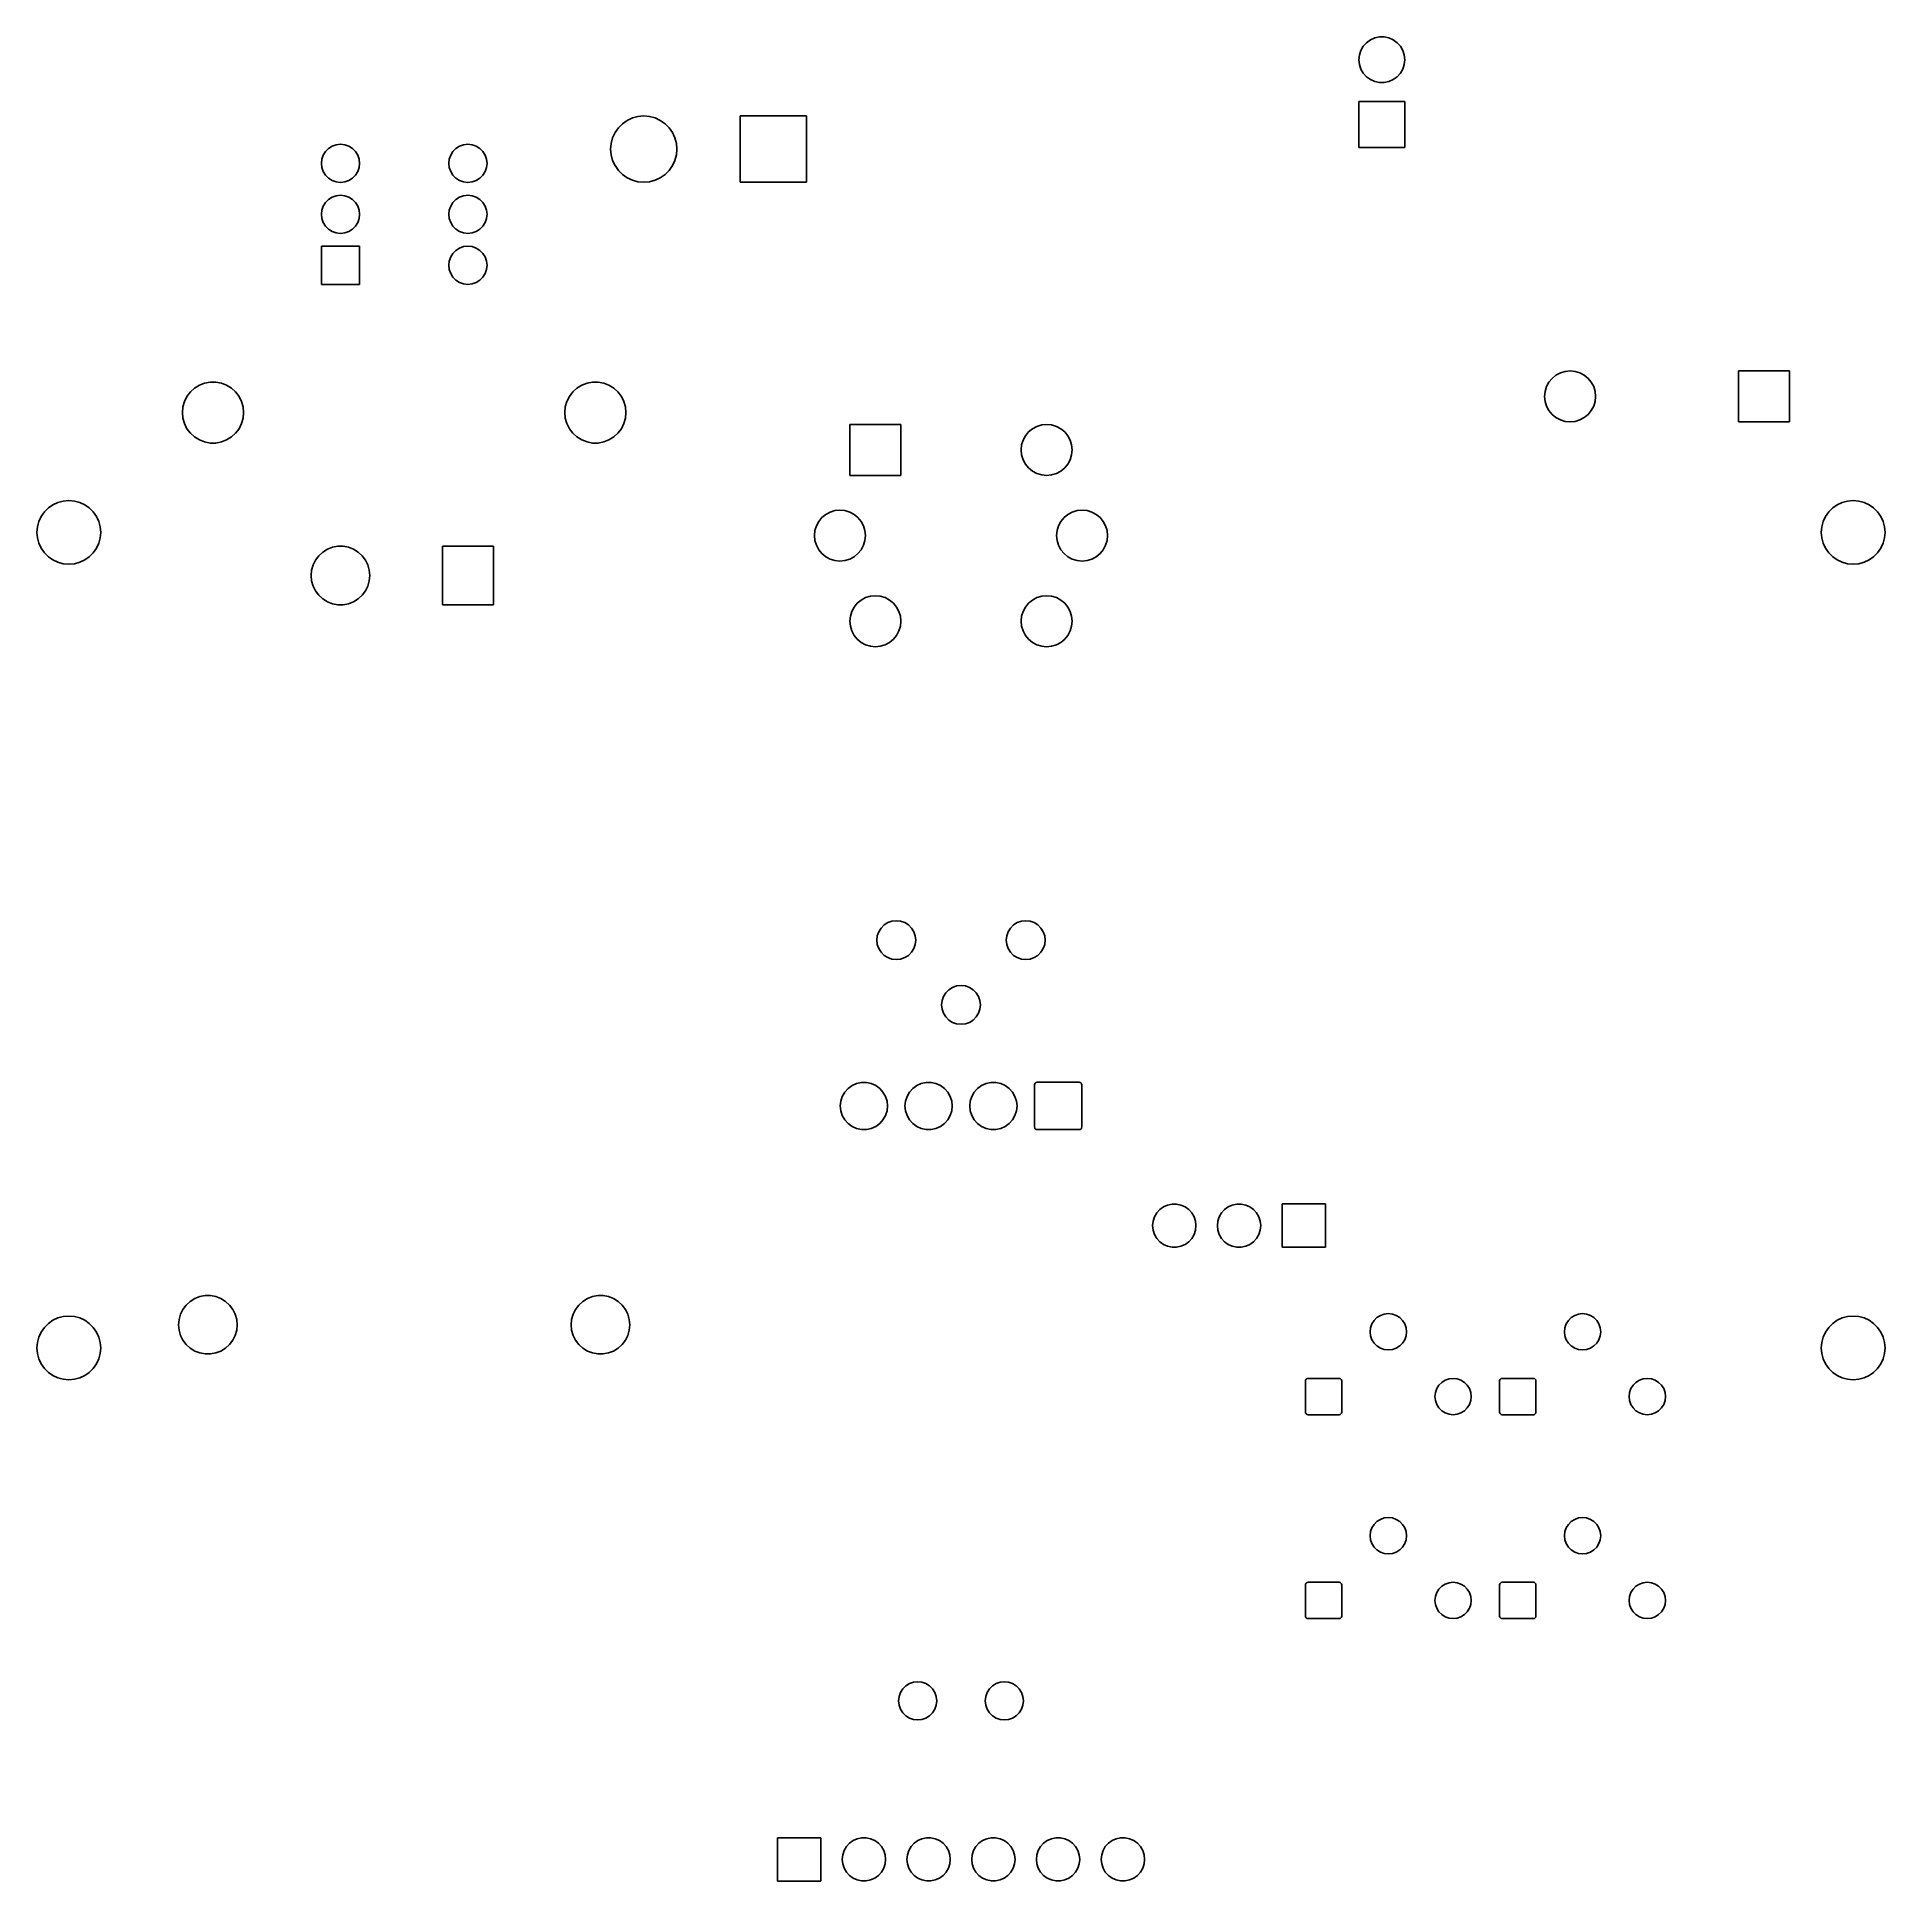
# Model space of a CAD drawing. Extents: x 113.6 to 186.1, y -145.4 to -73.
import ezdxf

# ---------------------------------------------------------------- set-up
doc = ezdxf.new("R2010")
doc.units = 0
doc.layers.add('BLACK', color=7, linetype='CONTINUOUS')

msp = doc.modelspace()

# ---------------------------------------------------------------- linework, layer by layer
at = {"layer": 'BLACK', "linetype": 'CONTINUOUS'}
for p, q in [((165.768, -73.2452), (165.92, -73.1346)), ((165.92, -73.1346), (166.092, -73.058)), ((166.092, -73.058), (166.276, -73.0189)), ((166.276, -73.0189), (166.464, -73.0189)), ((166.464, -73.0189), (166.648, -73.058)), ((166.648, -73.058), (166.82, -73.1346)), ((166.82, -73.1346), (166.972, -73.2452)), ((165.47, -73.914), (165.49, -73.7269)), ((165.49, -74.1011), (165.47, -73.914)), ((165.49, -73.7269), (165.548, -73.5479)), ((165.548, -73.5479), (165.642, -73.385)), ((165.642, -73.385), (165.768, -73.2452)), ((166.972, -73.2452), (167.098, -73.385)), ((167.098, -73.385), (167.192, -73.5479)), ((167.192, -73.5479), (167.25, -73.7269)), ((167.25, -73.7269), (167.27, -73.914)), ((167.27, -73.914), (167.25, -74.1011)), ((165.548, -74.2801), (165.49, -74.1011)), ((165.642, -74.443), (165.548, -74.2801)), ((165.768, -74.5828), (165.642, -74.443)), ((165.92, -74.6934), (165.768, -74.5828)), ((166.972, -74.5828), (166.82, -74.6934)), ((167.098, -74.443), (166.972, -74.5828)), ((167.192, -74.2801), (167.098, -74.443)), ((167.25, -74.1011), (167.192, -74.2801)), ((166.092, -74.77), (165.92, -74.6934)), ((166.276, -74.8091), (166.092, -74.77)), ((166.464, -74.8091), (166.276, -74.8091)), ((166.648, -74.77), (166.464, -74.8091)), ((166.82, -74.6934), (166.648, -74.77)), ((137.188, -76.1388), (137.414, -76.119)), ((137.414, -76.119), (137.64, -76.1388)), ((141.194, -78.719), (141.194, -76.119)), ((141.194, -76.119), (143.794, -76.119)), ((143.794, -76.119), (143.794, -78.719)), ((165.47, -77.354), (165.47, -75.554)), ((165.47, -75.554), (167.27, -75.554)), ((167.27, -75.554), (167.27, -77.354)), ((136.192, -76.9744), (136.288, -76.769)), ((136.288, -76.769), (136.418, -76.5834)), ((136.418, -76.5834), (136.578, -76.4231)), ((136.578, -76.4231), (136.764, -76.2932)), ((136.764, -76.2932), (136.969, -76.1974)), ((136.969, -76.1974), (137.188, -76.1388)), ((137.64, -76.1388), (137.859, -76.1974)), ((137.859, -76.1974), (138.064, -76.2932)), ((138.064, -76.2932), (138.25, -76.4231)), ((138.25, -76.4231), (138.41, -76.5834)), ((138.41, -76.5834), (138.54, -76.769)), ((138.54, -76.769), (138.636, -76.9744)), ((124.84, -77.6526), (124.93, -77.5104)), ((124.93, -77.5104), (125.048, -77.3916)), ((125.048, -77.3916), (125.191, -77.3023)), ((125.191, -77.3023), (125.349, -77.2468)), ((125.349, -77.2468), (125.516, -77.228)), ((125.516, -77.228), (125.683, -77.2468)), ((125.683, -77.2468), (125.841, -77.3023)), ((125.841, -77.3023), (125.984, -77.3916)), ((125.984, -77.3916), (126.102, -77.5104)), ((126.102, -77.5104), (126.192, -77.6526)), ((129.84, -77.6526), (129.93, -77.5104)), ((129.93, -77.5104), (130.048, -77.3916)), ((130.048, -77.3916), (130.191, -77.3023)), ((130.191, -77.3023), (130.349, -77.2468)), ((130.349, -77.2468), (130.516, -77.228)), ((130.516, -77.228), (130.683, -77.2468)), ((130.683, -77.2468), (130.841, -77.3023)), ((130.841, -77.3023), (130.984, -77.3916)), ((130.984, -77.3916), (131.102, -77.5104)), ((131.102, -77.5104), (131.192, -77.6526)), ((136.114, -77.419), (136.134, -77.1933)), ((136.134, -77.6447), (136.114, -77.419)), ((136.134, -77.1933), (136.192, -76.9744)), ((138.636, -76.9744), (138.694, -77.1933)), ((138.694, -77.1933), (138.714, -77.419)), ((138.714, -77.419), (138.694, -77.6447)), ((167.27, -77.354), (165.47, -77.354)), ((124.766, -77.978), (124.785, -77.8111)), ((124.785, -78.1449), (124.766, -77.978)), ((124.785, -77.8111), (124.84, -77.6526)), ((124.84, -78.3034), (124.785, -78.1449)), ((126.192, -77.6526), (126.247, -77.8111)), ((126.247, -78.1449), (126.192, -78.3034)), ((126.247, -77.8111), (126.266, -77.978)), ((126.266, -77.978), (126.247, -78.1449)), ((129.766, -77.978), (129.785, -77.8111)), ((129.785, -78.1449), (129.766, -77.978)), ((129.785, -77.8111), (129.84, -77.6526)), ((129.84, -78.3034), (129.785, -78.1449)), ((131.192, -77.6526), (131.247, -77.8111)), ((131.247, -78.1449), (131.192, -78.3034)), ((131.247, -77.8111), (131.266, -77.978)), ((131.266, -77.978), (131.247, -78.1449)), ((136.192, -77.8636), (136.134, -77.6447)), ((136.288, -78.069), (136.192, -77.8636)), ((136.418, -78.2546), (136.288, -78.069)), ((136.578, -78.4149), (136.418, -78.2546)), ((138.41, -78.2546), (138.25, -78.4149)), ((138.54, -78.069), (138.41, -78.2546)), ((138.636, -77.8636), (138.54, -78.069)), ((138.694, -77.6447), (138.636, -77.8636)), ((124.93, -78.4456), (124.84, -78.3034)), ((125.048, -78.5644), (124.93, -78.4456)), ((125.191, -78.6537), (125.048, -78.5644)), ((125.349, -78.7092), (125.191, -78.6537)), ((125.516, -78.728), (125.349, -78.7092)), ((125.683, -78.7092), (125.516, -78.728)), ((125.841, -78.6537), (125.683, -78.7092)), ((125.984, -78.5644), (125.841, -78.6537)), ((126.102, -78.4456), (125.984, -78.5644)), ((126.192, -78.3034), (126.102, -78.4456)), ((129.93, -78.4456), (129.84, -78.3034)), ((130.048, -78.5644), (129.93, -78.4456)), ((130.191, -78.6537), (130.048, -78.5644)), ((130.349, -78.7092), (130.191, -78.6537)), ((130.516, -78.728), (130.349, -78.7092)), ((130.683, -78.7092), (130.516, -78.728)), ((130.841, -78.6537), (130.683, -78.7092)), ((130.984, -78.5644), (130.841, -78.6537)), ((131.102, -78.4456), (130.984, -78.5644)), ((131.192, -78.3034), (131.102, -78.4456)), ((136.764, -78.5448), (136.578, -78.4149)), ((136.969, -78.6406), (136.764, -78.5448)), ((137.188, -78.6992), (136.969, -78.6406)), ((137.414, -78.719), (137.188, -78.6992)), ((137.64, -78.6992), (137.414, -78.719)), ((137.859, -78.6406), (137.64, -78.6992)), ((138.064, -78.5448), (137.859, -78.6406)), ((138.25, -78.4149), (138.064, -78.5448)), ((143.794, -78.719), (141.194, -78.719)), ((124.785, -79.8111), (124.84, -79.6526)), ((124.84, -79.6526), (124.93, -79.5104)), ((124.93, -79.5104), (125.048, -79.3916)), ((125.048, -79.3916), (125.191, -79.3023)), ((125.191, -79.3023), (125.349, -79.2468)), ((125.349, -79.2468), (125.516, -79.228)), ((125.516, -79.228), (125.683, -79.2468)), ((125.683, -79.2468), (125.841, -79.3023)), ((125.841, -79.3023), (125.984, -79.3916)), ((125.984, -79.3916), (126.102, -79.5104)), ((126.102, -79.5104), (126.192, -79.6526)), ((126.192, -79.6526), (126.247, -79.8111)), ((129.785, -79.8111), (129.84, -79.6526)), ((129.84, -79.6526), (129.93, -79.5104)), ((129.93, -79.5104), (130.048, -79.3916)), ((130.048, -79.3916), (130.191, -79.3023)), ((130.191, -79.3023), (130.349, -79.2468)), ((130.349, -79.2468), (130.516, -79.228)), ((130.516, -79.228), (130.683, -79.2468)), ((130.683, -79.2468), (130.841, -79.3023)), ((130.841, -79.3023), (130.984, -79.3916)), ((130.984, -79.3916), (131.102, -79.5104)), ((131.102, -79.5104), (131.192, -79.6526)), ((131.192, -79.6526), (131.247, -79.8111)), ((124.766, -79.978), (124.785, -79.8111)), ((124.785, -80.1449), (124.766, -79.978)), ((124.84, -80.3034), (124.785, -80.1449)), ((124.93, -80.4456), (124.84, -80.3034)), ((125.048, -80.5644), (124.93, -80.4456)), ((126.102, -80.4456), (125.984, -80.5644)), ((126.192, -80.3034), (126.102, -80.4456)), ((126.247, -80.1449), (126.192, -80.3034)), ((126.247, -79.8111), (126.266, -79.978)), ((126.266, -79.978), (126.247, -80.1449)), ((129.766, -79.978), (129.785, -79.8111)), ((129.785, -80.1449), (129.766, -79.978)), ((129.84, -80.3034), (129.785, -80.1449)), ((129.93, -80.4456), (129.84, -80.3034)), ((130.048, -80.5644), (129.93, -80.4456)), ((131.102, -80.4456), (130.984, -80.5644)), ((131.192, -80.3034), (131.102, -80.4456)), ((131.247, -80.1449), (131.192, -80.3034)), ((131.247, -79.8111), (131.266, -79.978)), ((131.266, -79.978), (131.247, -80.1449)), ((125.191, -80.6537), (125.048, -80.5644)), ((125.349, -80.7092), (125.191, -80.6537)), ((125.516, -80.728), (125.349, -80.7092)), ((125.683, -80.7092), (125.516, -80.728)), ((125.841, -80.6537), (125.683, -80.7092)), ((125.984, -80.5644), (125.841, -80.6537)), ((130.191, -80.6537), (130.048, -80.5644)), ((130.349, -80.7092), (130.191, -80.6537)), ((130.516, -80.728), (130.349, -80.7092)), ((130.683, -80.7092), (130.516, -80.728)), ((130.841, -80.6537), (130.683, -80.7092)), ((130.984, -80.5644), (130.841, -80.6537)), ((124.766, -82.728), (124.766, -81.228)), ((124.766, -81.228), (126.266, -81.228)), ((126.266, -81.228), (126.266, -82.728)), ((129.766, -81.978), (129.785, -81.8111)), ((129.785, -81.8111), (129.84, -81.6526)), ((129.84, -81.6526), (129.93, -81.5104)), ((129.93, -81.5104), (130.048, -81.3916)), ((130.048, -81.3916), (130.191, -81.3023)), ((130.191, -81.3023), (130.349, -81.2468)), ((130.349, -81.2468), (130.516, -81.228)), ((130.516, -81.228), (130.683, -81.2468)), ((130.683, -81.2468), (130.841, -81.3023)), ((130.841, -81.3023), (130.984, -81.3916)), ((130.984, -81.3916), (131.102, -81.5104)), ((131.102, -81.5104), (131.192, -81.6526)), ((131.192, -81.6526), (131.247, -81.8111)), ((131.247, -81.8111), (131.266, -81.978)), ((129.785, -82.1449), (129.766, -81.978)), ((129.84, -82.3034), (129.785, -82.1449)), ((129.93, -82.4456), (129.84, -82.3034)), ((130.048, -82.5644), (129.93, -82.4456)), ((130.191, -82.6537), (130.048, -82.5644)), ((130.984, -82.5644), (130.841, -82.6537)), ((131.102, -82.4456), (130.984, -82.5644)), ((131.192, -82.3034), (131.102, -82.4456)), ((131.247, -82.1449), (131.192, -82.3034)), ((131.266, -81.978), (131.247, -82.1449)), ((126.266, -82.728), (124.766, -82.728)), ((130.349, -82.7092), (130.191, -82.6537)), ((130.516, -82.728), (130.349, -82.7092)), ((130.683, -82.7092), (130.516, -82.728)), ((130.841, -82.6537), (130.683, -82.7092)), ((173.2, -86.2905), (173.373, -86.1981)), ((173.373, -86.1981), (173.561, -86.1412)), ((173.561, -86.1412), (173.756, -86.122)), ((173.756, -86.122), (173.951, -86.1412)), ((173.951, -86.1412), (174.139, -86.1981)), ((174.139, -86.1981), (174.312, -86.2905)), ((180.356, -88.122), (180.356, -86.122)), ((180.356, -86.122), (182.356, -86.122)), ((182.356, -86.122), (182.356, -88.122)), ((119.496, -87.1253), (119.629, -86.9486)), ((119.629, -86.9486), (119.793, -86.7994)), ((119.793, -86.7994), (119.981, -86.6828)), ((119.981, -86.6828), (120.188, -86.6028)), ((120.188, -86.6028), (120.405, -86.5621)), ((120.405, -86.5621), (120.627, -86.5621)), ((120.627, -86.5621), (120.844, -86.6028)), ((120.844, -86.6028), (121.051, -86.6828)), ((121.051, -86.6828), (121.239, -86.7994)), ((121.239, -86.7994), (121.403, -86.9486)), ((121.403, -86.9486), (121.536, -87.1253)), ((134.496, -87.1253), (134.629, -86.9486)), ((134.629, -86.9486), (134.793, -86.7994)), ((134.793, -86.7994), (134.981, -86.6828)), ((134.981, -86.6828), (135.188, -86.6028)), ((135.188, -86.6028), (135.405, -86.5621)), ((135.405, -86.5621), (135.627, -86.5621)), ((135.627, -86.5621), (135.844, -86.6028)), ((135.844, -86.6028), (136.051, -86.6828)), ((136.051, -86.6828), (136.239, -86.7994)), ((136.239, -86.7994), (136.403, -86.9486)), ((136.403, -86.9486), (136.536, -87.1253)), ((172.756, -87.122), (172.775, -86.9269)), ((172.775, -86.9269), (172.832, -86.7393)), ((172.832, -86.7393), (172.925, -86.5664)), ((172.925, -86.5664), (173.049, -86.4149)), ((173.049, -86.4149), (173.2, -86.2905)), ((174.312, -86.2905), (174.463, -86.4149)), ((174.463, -86.4149), (174.587, -86.5664)), ((174.587, -86.5664), (174.68, -86.7393)), ((174.68, -86.7393), (174.737, -86.9269)), ((174.737, -86.9269), (174.756, -87.122)), ((119.316, -87.757), (119.336, -87.5365)), ((119.336, -87.5365), (119.397, -87.3235)), ((119.397, -87.3235), (119.496, -87.1253)), ((121.536, -87.1253), (121.635, -87.3235)), ((121.635, -87.3235), (121.696, -87.5365)), ((121.696, -87.5365), (121.716, -87.757)), ((134.316, -87.757), (134.336, -87.5365)), ((134.336, -87.5365), (134.397, -87.3235)), ((134.397, -87.3235), (134.496, -87.1253)), ((136.536, -87.1253), (136.635, -87.3235)), ((136.635, -87.3235), (136.696, -87.5365)), ((136.696, -87.5365), (136.716, -87.757)), ((172.775, -87.3171), (172.756, -87.122)), ((172.832, -87.5047), (172.775, -87.3171)), ((172.925, -87.6776), (172.832, -87.5047)), ((173.049, -87.8291), (172.925, -87.6776)), ((174.587, -87.6776), (174.463, -87.8291)), ((174.68, -87.5047), (174.587, -87.6776)), ((174.737, -87.3171), (174.68, -87.5047)), ((174.756, -87.122), (174.737, -87.3171)), ((119.336, -87.9775), (119.316, -87.757)), ((119.397, -88.1905), (119.336, -87.9775)), ((119.496, -88.3887), (119.397, -88.1905)), ((119.629, -88.5654), (119.496, -88.3887)), ((121.536, -88.3887), (121.403, -88.5654)), ((121.635, -88.1905), (121.536, -88.3887)), ((121.696, -87.9775), (121.635, -88.1905)), ((121.716, -87.757), (121.696, -87.9775)), ((134.336, -87.9775), (134.316, -87.757)), ((134.397, -88.1905), (134.336, -87.9775)), ((134.496, -88.3887), (134.397, -88.1905)), ((134.629, -88.5654), (134.496, -88.3887)), ((136.536, -88.3887), (136.403, -88.5654)), ((136.635, -88.1905), (136.536, -88.3887)), ((136.696, -87.9775), (136.635, -88.1905)), ((136.716, -87.757), (136.696, -87.9775)), ((145.5, -90.223), (145.5, -88.223)), ((145.5, -88.223), (147.5, -88.223)), ((147.5, -88.223), (147.5, -90.223)), ((152.513, -88.5159), (152.664, -88.3915)), ((152.664, -88.3915), (152.837, -88.2991)), ((152.837, -88.2991), (153.025, -88.2422)), ((153.025, -88.2422), (153.22, -88.223)), ((153.22, -88.223), (153.415, -88.2422)), ((153.415, -88.2422), (153.603, -88.2991)), ((153.603, -88.2991), (153.776, -88.3915)), ((153.776, -88.3915), (153.927, -88.5159)), ((173.2, -87.9535), (173.049, -87.8291)), ((173.373, -88.0459), (173.2, -87.9535)), ((173.561, -88.1028), (173.373, -88.0459)), ((173.756, -88.122), (173.561, -88.1028)), ((173.951, -88.1028), (173.756, -88.122)), ((174.139, -88.0459), (173.951, -88.1028)), ((174.312, -87.9535), (174.139, -88.0459)), ((174.463, -87.8291), (174.312, -87.9535)), ((182.356, -88.122), (180.356, -88.122)), ((119.793, -88.7146), (119.629, -88.5654)), ((119.981, -88.8312), (119.793, -88.7146)), ((120.188, -88.9112), (119.981, -88.8312)), ((120.405, -88.9519), (120.188, -88.9112)), ((120.627, -88.9519), (120.405, -88.9519)), ((120.844, -88.9112), (120.627, -88.9519)), ((121.051, -88.8312), (120.844, -88.9112)), ((121.239, -88.7146), (121.051, -88.8312)), ((121.403, -88.5654), (121.239, -88.7146)), ((134.793, -88.7146), (134.629, -88.5654)), ((134.981, -88.8312), (134.793, -88.7146)), ((135.188, -88.9112), (134.981, -88.8312)), ((135.405, -88.9519), (135.188, -88.9112)), ((135.627, -88.9519), (135.405, -88.9519)), ((135.844, -88.9112), (135.627, -88.9519)), ((136.051, -88.8312), (135.844, -88.9112)), ((136.239, -88.7146), (136.051, -88.8312)), ((136.403, -88.5654), (136.239, -88.7146)), ((152.22, -89.223), (152.239, -89.0279)), ((152.239, -89.0279), (152.296, -88.8403)), ((152.296, -88.8403), (152.389, -88.6674)), ((152.389, -88.6674), (152.513, -88.5159)), ((153.927, -88.5159), (154.051, -88.6674)), ((154.051, -88.6674), (154.144, -88.8403)), ((154.144, -88.8403), (154.201, -89.0279)), ((154.201, -89.0279), (154.22, -89.223)), ((152.239, -89.4181), (152.22, -89.223)), ((152.296, -89.6057), (152.239, -89.4181)), ((152.389, -89.7786), (152.296, -89.6057)), ((152.513, -89.9301), (152.389, -89.7786)), ((154.051, -89.7786), (153.927, -89.9301)), ((154.144, -89.6057), (154.051, -89.7786)), ((154.201, -89.4181), (154.144, -89.6057)), ((154.22, -89.223), (154.201, -89.4181)), ((147.5, -90.223), (145.5, -90.223)), ((152.664, -90.0545), (152.513, -89.9301)), ((152.837, -90.1469), (152.664, -90.0545)), ((153.025, -90.2038), (152.837, -90.1469)), ((153.22, -90.223), (153.025, -90.2038)), ((153.415, -90.2038), (153.22, -90.223)), ((153.603, -90.1469), (153.415, -90.2038)), ((153.776, -90.0545), (153.603, -90.1469)), ((153.927, -89.9301), (153.776, -90.0545)), ((114.235, -91.3755), (114.432, -91.2834)), ((114.432, -91.2834), (114.643, -91.227)), ((114.643, -91.227), (114.86, -91.208)), ((114.86, -91.208), (115.077, -91.227)), ((115.077, -91.227), (115.288, -91.2834)), ((115.288, -91.2834), (115.485, -91.3755)), ((184.235, -91.3755), (184.432, -91.2834)), ((184.432, -91.2834), (184.643, -91.227)), ((184.643, -91.227), (184.86, -91.208)), ((184.86, -91.208), (185.077, -91.227)), ((185.077, -91.227), (185.288, -91.2834)), ((185.288, -91.2834), (185.485, -91.3755)), ((113.629, -92.2409), (113.685, -92.0305)), ((113.685, -92.0305), (113.777, -91.833)), ((113.777, -91.833), (113.902, -91.6545)), ((113.902, -91.6545), (114.057, -91.5004)), ((114.057, -91.5004), (114.235, -91.3755)), ((115.485, -91.3755), (115.663, -91.5004)), ((115.663, -91.5004), (115.818, -91.6545)), ((115.818, -91.6545), (115.943, -91.833)), ((115.943, -91.833), (116.035, -92.0305)), ((116.035, -92.0305), (116.091, -92.2409)), ((144.186, -92.2003), (144.279, -92.0274)), ((144.279, -92.0274), (144.403, -91.8759)), ((144.403, -91.8759), (144.554, -91.7515)), ((144.554, -91.7515), (144.727, -91.6591)), ((144.727, -91.6591), (144.915, -91.6022)), ((144.915, -91.6022), (145.11, -91.583)), ((145.11, -91.583), (145.305, -91.6022)), ((145.305, -91.6022), (145.493, -91.6591)), ((145.493, -91.6591), (145.666, -91.7515)), ((145.666, -91.7515), (145.817, -91.8759)), ((145.817, -91.8759), (145.941, -92.0274)), ((145.941, -92.0274), (146.034, -92.2003)), ((153.686, -92.2003), (153.779, -92.0274)), ((153.779, -92.0274), (153.903, -91.8759)), ((153.903, -91.8759), (154.054, -91.7515)), ((154.054, -91.7515), (154.227, -91.6591)), ((154.227, -91.6591), (154.415, -91.6022)), ((154.415, -91.6022), (154.61, -91.583)), ((154.61, -91.583), (154.805, -91.6022)), ((154.805, -91.6022), (154.993, -91.6591)), ((154.993, -91.6591), (155.166, -91.7515)), ((155.166, -91.7515), (155.317, -91.8759)), ((155.317, -91.8759), (155.441, -92.0274)), ((155.441, -92.0274), (155.534, -92.2003)), ((183.629, -92.2409), (183.685, -92.0305)), ((183.685, -92.0305), (183.777, -91.833)), ((183.777, -91.833), (183.902, -91.6545)), ((183.902, -91.6545), (184.057, -91.5004)), ((184.057, -91.5004), (184.235, -91.3755)), ((185.485, -91.3755), (185.663, -91.5004)), ((185.663, -91.5004), (185.818, -91.6545)), ((185.818, -91.6545), (185.943, -91.833)), ((185.943, -91.833), (186.035, -92.0305)), ((186.035, -92.0305), (186.091, -92.2409)), ((113.61, -92.458), (113.629, -92.2409)), ((113.629, -92.6751), (113.61, -92.458)), ((113.685, -92.8855), (113.629, -92.6751)), ((116.091, -92.6751), (116.035, -92.8855)), ((116.091, -92.2409), (116.11, -92.458)), ((116.11, -92.458), (116.091, -92.6751)), ((144.11, -92.583), (144.129, -92.3879)), ((144.129, -92.7781), (144.11, -92.583)), ((144.129, -92.3879), (144.186, -92.2003)), ((144.186, -92.9657), (144.129, -92.7781)), ((146.034, -92.2003), (146.091, -92.3879)), ((146.091, -92.7781), (146.034, -92.9657)), ((146.091, -92.3879), (146.11, -92.583)), ((146.11, -92.583), (146.091, -92.7781)), ((153.61, -92.583), (153.629, -92.3879)), ((153.629, -92.7781), (153.61, -92.583)), ((153.629, -92.3879), (153.686, -92.2003)), ((153.686, -92.9657), (153.629, -92.7781)), ((155.534, -92.2003), (155.591, -92.3879)), ((155.591, -92.7781), (155.534, -92.9657)), ((155.591, -92.3879), (155.61, -92.583)), ((155.61, -92.583), (155.591, -92.7781)), ((183.61, -92.458), (183.629, -92.2409)), ((183.629, -92.6751), (183.61, -92.458)), ((183.685, -92.8855), (183.629, -92.6751)), ((186.091, -92.6751), (186.035, -92.8855)), ((186.091, -92.2409), (186.11, -92.458)), ((186.11, -92.458), (186.091, -92.6751)), ((113.777, -93.083), (113.685, -92.8855)), ((113.902, -93.2615), (113.777, -93.083)), ((114.057, -93.4156), (113.902, -93.2615)), ((114.235, -93.5405), (114.057, -93.4156)), ((115.663, -93.4156), (115.485, -93.5405)), ((115.818, -93.2615), (115.663, -93.4156)), ((115.943, -93.083), (115.818, -93.2615)), ((116.035, -92.8855), (115.943, -93.083)), ((124.538, -93.5441), (124.666, -93.3747)), ((124.666, -93.3747), (124.823, -93.2318)), ((124.823, -93.2318), (125.003, -93.1201)), ((125.003, -93.1201), (125.201, -93.0434)), ((125.201, -93.0434), (125.41, -93.0044)), ((125.41, -93.0044), (125.622, -93.0044)), ((125.622, -93.0044), (125.831, -93.0434)), ((125.831, -93.0434), (126.029, -93.1201)), ((126.029, -93.1201), (126.209, -93.2318)), ((126.209, -93.2318), (126.366, -93.3747)), ((126.366, -93.3747), (126.494, -93.5441)), ((129.516, -95.2995), (129.516, -92.9995)), ((129.516, -92.9995), (131.516, -92.9995)), ((131.516, -92.9995), (131.516, -95.2995)), ((144.279, -93.1386), (144.186, -92.9657)), ((144.403, -93.2901), (144.279, -93.1386)), ((144.554, -93.4145), (144.403, -93.2901)), ((144.727, -93.5069), (144.554, -93.4145)), ((144.915, -93.5638), (144.727, -93.5069)), ((145.493, -93.5069), (145.305, -93.5638)), ((145.666, -93.4145), (145.493, -93.5069)), ((145.817, -93.2901), (145.666, -93.4145)), ((145.941, -93.1386), (145.817, -93.2901)), ((146.034, -92.9657), (145.941, -93.1386)), ((153.779, -93.1386), (153.686, -92.9657)), ((153.903, -93.2901), (153.779, -93.1386)), ((154.054, -93.4145), (153.903, -93.2901)), ((154.227, -93.5069), (154.054, -93.4145)), ((154.415, -93.5638), (154.227, -93.5069)), ((154.993, -93.5069), (154.805, -93.5638)), ((155.166, -93.4145), (154.993, -93.5069)), ((155.317, -93.2901), (155.166, -93.4145)), ((155.441, -93.1386), (155.317, -93.2901)), ((155.534, -92.9657), (155.441, -93.1386)), ((183.777, -93.083), (183.685, -92.8855)), ((183.902, -93.2615), (183.777, -93.083)), ((184.057, -93.4156), (183.902, -93.2615)), ((184.235, -93.5405), (184.057, -93.4156)), ((185.663, -93.4156), (185.485, -93.5405)), ((185.818, -93.2615), (185.663, -93.4156)), ((185.943, -93.083), (185.818, -93.2615)), ((186.035, -92.8855), (185.943, -93.083)), ((114.432, -93.6326), (114.235, -93.5405)), ((114.643, -93.689), (114.432, -93.6326)), ((114.86, -93.708), (114.643, -93.689)), ((115.077, -93.689), (114.86, -93.708)), ((115.288, -93.6326), (115.077, -93.689)), ((115.485, -93.5405), (115.288, -93.6326)), ((124.366, -94.1495), (124.386, -93.9382)), ((124.386, -94.3608), (124.366, -94.1495)), ((124.386, -93.9382), (124.444, -93.7341)), ((124.444, -93.7341), (124.538, -93.5441)), ((126.494, -93.5441), (126.588, -93.7341)), ((126.588, -93.7341), (126.646, -93.9382)), ((126.646, -93.9382), (126.666, -94.1495)), ((126.666, -94.1495), (126.646, -94.3608)), ((145.11, -93.583), (144.915, -93.5638)), ((145.305, -93.5638), (145.11, -93.583)), ((154.61, -93.583), (154.415, -93.5638)), ((154.805, -93.5638), (154.61, -93.583)), ((184.432, -93.6326), (184.235, -93.5405)), ((184.643, -93.689), (184.432, -93.6326)), ((184.86, -93.708), (184.643, -93.689)), ((185.077, -93.689), (184.86, -93.708)), ((185.288, -93.6326), (185.077, -93.689)), ((185.485, -93.5405), (185.288, -93.6326)), ((124.444, -94.5649), (124.386, -94.3608)), ((124.538, -94.7549), (124.444, -94.5649)), ((124.666, -94.9243), (124.538, -94.7549)), ((124.823, -95.0672), (124.666, -94.9243)), ((126.366, -94.9243), (126.209, -95.0672)), ((126.494, -94.7549), (126.366, -94.9243)), ((126.588, -94.5649), (126.494, -94.7549)), ((126.646, -94.3608), (126.588, -94.5649)), ((146.117, -95.0191), (146.305, -94.9622)), ((146.305, -94.9622), (146.5, -94.943)), ((146.5, -94.943), (146.695, -94.9622)), ((146.695, -94.9622), (146.883, -95.0191)), ((152.837, -95.0191), (153.025, -94.9622)), ((153.025, -94.9622), (153.22, -94.943)), ((153.22, -94.943), (153.415, -94.9622)), ((153.415, -94.9622), (153.603, -95.0191)), ((125.003, -95.1789), (124.823, -95.0672)), ((125.201, -95.2556), (125.003, -95.1789)), ((125.41, -95.2946), (125.201, -95.2556)), ((125.622, -95.2946), (125.41, -95.2946)), ((125.831, -95.2556), (125.622, -95.2946)), ((126.029, -95.1789), (125.831, -95.2556)), ((126.209, -95.0672), (126.029, -95.1789)), ((131.516, -95.2995), (129.516, -95.2995)), ((145.519, -95.7479), (145.576, -95.5603)), ((145.576, -95.5603), (145.669, -95.3874)), ((145.669, -95.3874), (145.793, -95.2359)), ((145.793, -95.2359), (145.944, -95.1115)), ((145.944, -95.1115), (146.117, -95.0191)), ((146.883, -95.0191), (147.056, -95.1115)), ((147.056, -95.1115), (147.207, -95.2359)), ((147.207, -95.2359), (147.331, -95.3874)), ((147.331, -95.3874), (147.424, -95.5603)), ((147.424, -95.5603), (147.481, -95.7479)), ((152.239, -95.7479), (152.296, -95.5603)), ((152.296, -95.5603), (152.389, -95.3874)), ((152.389, -95.3874), (152.513, -95.2359)), ((152.513, -95.2359), (152.664, -95.1115)), ((152.664, -95.1115), (152.837, -95.0191)), ((153.603, -95.0191), (153.776, -95.1115)), ((153.776, -95.1115), (153.927, -95.2359)), ((153.927, -95.2359), (154.051, -95.3874)), ((154.051, -95.3874), (154.144, -95.5603)), ((154.144, -95.5603), (154.201, -95.7479)), ((145.5, -95.943), (145.519, -95.7479)), ((145.519, -96.1381), (145.5, -95.943)), ((145.576, -96.3257), (145.519, -96.1381)), ((145.669, -96.4986), (145.576, -96.3257)), ((147.424, -96.3257), (147.331, -96.4986)), ((147.481, -96.1381), (147.424, -96.3257)), ((147.481, -95.7479), (147.5, -95.943)), ((147.5, -95.943), (147.481, -96.1381)), ((152.22, -95.943), (152.239, -95.7479)), ((152.239, -96.1381), (152.22, -95.943)), ((152.296, -96.3257), (152.239, -96.1381)), ((152.389, -96.4986), (152.296, -96.3257)), ((154.144, -96.3257), (154.051, -96.4986)), ((154.201, -96.1381), (154.144, -96.3257)), ((154.201, -95.7479), (154.22, -95.943)), ((154.22, -95.943), (154.201, -96.1381)), ((145.793, -96.6501), (145.669, -96.4986)), ((145.944, -96.7745), (145.793, -96.6501)), ((146.117, -96.8669), (145.944, -96.7745)), ((146.305, -96.9238), (146.117, -96.8669)), ((146.5, -96.943), (146.305, -96.9238)), ((146.695, -96.9238), (146.5, -96.943)), ((146.883, -96.8669), (146.695, -96.9238)), ((147.056, -96.7745), (146.883, -96.8669)), ((147.207, -96.6501), (147.056, -96.7745)), ((147.331, -96.4986), (147.207, -96.6501)), ((152.513, -96.6501), (152.389, -96.4986)), ((152.664, -96.7745), (152.513, -96.6501)), ((152.837, -96.8669), (152.664, -96.7745)), ((153.025, -96.9238), (152.837, -96.8669)), ((153.22, -96.943), (153.025, -96.9238)), ((153.415, -96.9238), (153.22, -96.943)), ((153.603, -96.8669), (153.415, -96.9238)), ((153.776, -96.7745), (153.603, -96.8669)), ((153.927, -96.6501), (153.776, -96.7745)), ((154.051, -96.4986), (153.927, -96.6501)), ((146.633, -108.127), (146.724, -107.983)), ((146.724, -107.983), (146.845, -107.862)), ((146.845, -107.862), (146.989, -107.771)), ((146.989, -107.771), (147.15, -107.715)), ((147.15, -107.715), (147.32, -107.696)), ((147.32, -107.696), (147.49, -107.715)), ((147.49, -107.715), (147.651, -107.771)), ((147.651, -107.771), (147.795, -107.862)), ((147.795, -107.862), (147.916, -107.983)), ((147.916, -107.983), (148.007, -108.127)), ((151.713, -108.127), (151.804, -107.983)), ((151.804, -107.983), (151.925, -107.862)), ((151.925, -107.862), (152.069, -107.771)), ((152.069, -107.771), (152.23, -107.715)), ((152.23, -107.715), (152.4, -107.696)), ((152.4, -107.696), (152.57, -107.715)), ((152.57, -107.715), (152.731, -107.771)), ((152.731, -107.771), (152.875, -107.862)), ((152.875, -107.862), (152.996, -107.983)), ((152.996, -107.983), (153.087, -108.127)), ((146.558, -108.458), (146.577, -108.288)), ((146.577, -108.628), (146.558, -108.458)), ((146.577, -108.288), (146.633, -108.127)), ((146.633, -108.789), (146.577, -108.628)), ((148.007, -108.127), (148.063, -108.288)), ((148.063, -108.628), (148.007, -108.789)), ((148.063, -108.288), (148.082, -108.458)), ((148.082, -108.458), (148.063, -108.628)), ((151.638, -108.458), (151.657, -108.288)), ((151.657, -108.628), (151.638, -108.458)), ((151.657, -108.288), (151.713, -108.127)), ((151.713, -108.789), (151.657, -108.628)), ((153.087, -108.127), (153.143, -108.288)), ((153.143, -108.628), (153.087, -108.789)), ((153.143, -108.288), (153.162, -108.458)), ((153.162, -108.458), (153.143, -108.628)), ((146.724, -108.933), (146.633, -108.789)), ((146.845, -109.054), (146.724, -108.933)), ((146.989, -109.145), (146.845, -109.054)), ((147.15, -109.201), (146.989, -109.145)), ((147.32, -109.22), (147.15, -109.201)), ((147.49, -109.201), (147.32, -109.22)), ((147.651, -109.145), (147.49, -109.201)), ((147.795, -109.054), (147.651, -109.145)), ((147.916, -108.933), (147.795, -109.054)), ((148.007, -108.789), (147.916, -108.933)), ((151.804, -108.933), (151.713, -108.789)), ((151.925, -109.054), (151.804, -108.933)), ((152.069, -109.145), (151.925, -109.054)), ((152.23, -109.201), (152.069, -109.145)), ((152.4, -109.22), (152.23, -109.201)), ((152.57, -109.201), (152.4, -109.22)), ((152.731, -109.145), (152.57, -109.201)), ((152.875, -109.054), (152.731, -109.145)), ((152.996, -108.933), (152.875, -109.054)), ((153.087, -108.789), (152.996, -108.933)), ((149.098, -110.998), (149.117, -110.828)), ((149.117, -110.828), (149.173, -110.667)), ((149.173, -110.667), (149.264, -110.523)), ((149.264, -110.523), (149.385, -110.402)), ((149.385, -110.402), (149.529, -110.311)), ((149.529, -110.311), (149.69, -110.255)), ((149.69, -110.255), (149.86, -110.236)), ((149.86, -110.236), (150.03, -110.255)), ((150.03, -110.255), (150.191, -110.311)), ((150.191, -110.311), (150.335, -110.402)), ((150.335, -110.402), (150.456, -110.523)), ((150.456, -110.523), (150.547, -110.667)), ((150.547, -110.667), (150.603, -110.828)), ((150.603, -110.828), (150.622, -110.998)), ((149.117, -111.168), (149.098, -110.998)), ((149.173, -111.329), (149.117, -111.168)), ((149.264, -111.473), (149.173, -111.329)), ((149.385, -111.594), (149.264, -111.473)), ((149.529, -111.685), (149.385, -111.594)), ((150.335, -111.594), (150.191, -111.685)), ((150.456, -111.473), (150.335, -111.594)), ((150.547, -111.329), (150.456, -111.473)), ((150.603, -111.168), (150.547, -111.329)), ((150.622, -110.998), (150.603, -111.168)), ((149.69, -111.741), (149.529, -111.685)), ((149.86, -111.76), (149.69, -111.741)), ((150.03, -111.741), (149.86, -111.76)), ((150.191, -111.685), (150.03, -111.741)), ((145.203, -114.587), (145.3, -114.419)), ((145.3, -114.419), (145.429, -114.275)), ((145.429, -114.275), (145.586, -114.161)), ((145.586, -114.161), (145.763, -114.082)), ((145.763, -114.082), (145.953, -114.042)), ((145.953, -114.042), (146.147, -114.042)), ((146.147, -114.042), (146.337, -114.082)), ((146.337, -114.082), (146.514, -114.161)), ((146.514, -114.161), (146.671, -114.275)), ((146.671, -114.275), (146.8, -114.419)), ((146.8, -114.419), (146.897, -114.587)), ((147.743, -114.587), (147.84, -114.419)), ((147.84, -114.419), (147.969, -114.275)), ((147.969, -114.275), (148.126, -114.161)), ((148.126, -114.161), (148.303, -114.082)), ((148.303, -114.082), (148.493, -114.042)), ((148.493, -114.042), (148.687, -114.042)), ((148.687, -114.042), (148.877, -114.082)), ((148.877, -114.082), (149.054, -114.161)), ((149.054, -114.161), (149.211, -114.275)), ((149.211, -114.275), (149.34, -114.419)), ((149.34, -114.419), (149.437, -114.587)), ((150.283, -114.587), (150.38, -114.419)), ((150.38, -114.419), (150.509, -114.275)), ((150.509, -114.275), (150.666, -114.161)), ((150.666, -114.161), (150.843, -114.082)), ((150.843, -114.082), (151.033, -114.042)), ((151.033, -114.042), (151.227, -114.042)), ((151.227, -114.042), (151.417, -114.082)), ((151.417, -114.082), (151.594, -114.161)), ((151.594, -114.161), (151.751, -114.275)), ((151.751, -114.275), (151.88, -114.419)), ((151.88, -114.419), (151.977, -114.587)), ((152.743, -114.138), (152.75, -114.099)), ((152.743, -115.789), (152.743, -114.138)), ((152.75, -114.099), (152.772, -114.066)), ((152.772, -114.066), (152.805, -114.044)), ((152.805, -114.044), (152.844, -114.036)), ((152.844, -114.036), (154.495, -114.036)), ((154.495, -114.036), (154.535, -114.044)), ((154.535, -114.044), (154.568, -114.066)), ((154.568, -114.066), (154.59, -114.099)), ((154.59, -114.099), (154.597, -114.138)), ((154.597, -114.138), (154.597, -115.789)), ((145.123, -114.964), (145.143, -114.771)), ((145.143, -115.157), (145.123, -114.964)), ((145.143, -114.771), (145.203, -114.587)), ((145.203, -115.341), (145.143, -115.157)), ((146.897, -114.587), (146.957, -114.771)), ((146.957, -115.157), (146.897, -115.341)), ((146.957, -114.771), (146.977, -114.964)), ((146.977, -114.964), (146.957, -115.157)), ((147.662, -114.964), (147.683, -114.771)), ((147.683, -115.157), (147.662, -114.964)), ((147.683, -114.771), (147.743, -114.587)), ((147.743, -115.341), (147.683, -115.157)), ((149.437, -114.587), (149.497, -114.771)), ((149.497, -115.157), (149.437, -115.341)), ((149.497, -114.771), (149.517, -114.964)), ((149.517, -114.964), (149.497, -115.157)), ((150.202, -114.964), (150.223, -114.771)), ((150.223, -115.157), (150.202, -114.964)), ((150.223, -114.771), (150.283, -114.587)), ((150.283, -115.341), (150.223, -115.157)), ((151.977, -114.587), (152.037, -114.771)), ((152.037, -115.157), (151.977, -115.341)), ((152.037, -114.771), (152.058, -114.964)), ((152.058, -114.964), (152.037, -115.157)), ((145.3, -115.509), (145.203, -115.341)), ((145.429, -115.653), (145.3, -115.509)), ((145.586, -115.767), (145.429, -115.653)), ((145.763, -115.846), (145.586, -115.767)), ((145.953, -115.886), (145.763, -115.846)), ((146.147, -115.886), (145.953, -115.886)), ((146.337, -115.846), (146.147, -115.886)), ((146.514, -115.767), (146.337, -115.846)), ((146.671, -115.653), (146.514, -115.767)), ((146.8, -115.509), (146.671, -115.653)), ((146.897, -115.341), (146.8, -115.509)), ((147.84, -115.509), (147.743, -115.341)), ((147.969, -115.653), (147.84, -115.509)), ((148.126, -115.767), (147.969, -115.653)), ((148.303, -115.846), (148.126, -115.767)), ((148.493, -115.886), (148.303, -115.846)), ((148.687, -115.886), (148.493, -115.886)), ((148.877, -115.846), (148.687, -115.886)), ((149.054, -115.767), (148.877, -115.846)), ((149.211, -115.653), (149.054, -115.767)), ((149.34, -115.509), (149.211, -115.653)), ((149.437, -115.341), (149.34, -115.509)), ((150.38, -115.509), (150.283, -115.341)), ((150.509, -115.653), (150.38, -115.509)), ((150.666, -115.767), (150.509, -115.653)), ((150.843, -115.846), (150.666, -115.767)), ((151.033, -115.886), (150.843, -115.846)), ((151.227, -115.886), (151.033, -115.886)), ((151.417, -115.846), (151.227, -115.886)), ((151.594, -115.767), (151.417, -115.846)), ((151.751, -115.653), (151.594, -115.767)), ((151.88, -115.509), (151.751, -115.653)), ((151.977, -115.341), (151.88, -115.509)), ((152.75, -115.829), (152.743, -115.789)), ((152.772, -115.862), (152.75, -115.829)), ((152.805, -115.884), (152.772, -115.862)), ((152.844, -115.891), (152.805, -115.884)), ((154.495, -115.891), (152.844, -115.891)), ((154.535, -115.884), (154.495, -115.891)), ((154.568, -115.862), (154.535, -115.884)), ((154.59, -115.829), (154.568, -115.862)), ((154.597, -115.789), (154.59, -115.829)), ((157.802, -118.923), (157.964, -118.851)), ((157.964, -118.851), (158.138, -118.814)), ((158.138, -118.814), (158.316, -118.814)), ((158.316, -118.814), (158.49, -118.851)), ((158.49, -118.851), (158.652, -118.923)), ((160.342, -118.923), (160.504, -118.851)), ((160.504, -118.851), (160.678, -118.814)), ((160.678, -118.814), (160.856, -118.814)), ((160.856, -118.814), (161.03, -118.851)), ((161.03, -118.851), (161.192, -118.923)), ((162.457, -120.509), (162.457, -118.809)), ((162.457, -118.809), (164.157, -118.809)), ((164.157, -118.809), (164.157, -120.509)), ((157.377, -119.659), (157.396, -119.482)), ((157.396, -119.482), (157.45, -119.313)), ((157.45, -119.313), (157.539, -119.159)), ((157.539, -119.159), (157.658, -119.027)), ((157.658, -119.027), (157.802, -118.923)), ((158.652, -118.923), (158.796, -119.027)), ((158.796, -119.027), (158.915, -119.159)), ((158.915, -119.159), (159.004, -119.313)), ((159.004, -119.313), (159.058, -119.482)), ((159.058, -119.482), (159.077, -119.659)), ((159.917, -119.659), (159.936, -119.482)), ((159.936, -119.482), (159.99, -119.313)), ((159.99, -119.313), (160.079, -119.159)), ((160.079, -119.159), (160.198, -119.027)), ((160.198, -119.027), (160.342, -118.923)), ((161.192, -118.923), (161.336, -119.027)), ((161.336, -119.027), (161.455, -119.159)), ((161.455, -119.159), (161.544, -119.313)), ((161.544, -119.313), (161.598, -119.482)), ((161.598, -119.482), (161.617, -119.659)), ((157.396, -119.836), (157.377, -119.659)), ((157.45, -120.005), (157.396, -119.836)), ((157.539, -120.159), (157.45, -120.005)), ((157.658, -120.291), (157.539, -120.159)), ((157.802, -120.395), (157.658, -120.291)), ((158.796, -120.291), (158.652, -120.395)), ((158.915, -120.159), (158.796, -120.291)), ((159.004, -120.005), (158.915, -120.159)), ((159.058, -119.836), (159.004, -120.005)), ((159.077, -119.659), (159.058, -119.836)), ((159.936, -119.836), (159.917, -119.659)), ((159.99, -120.005), (159.936, -119.836)), ((160.079, -120.159), (159.99, -120.005)), ((160.198, -120.291), (160.079, -120.159)), ((160.342, -120.395), (160.198, -120.291)), ((161.336, -120.291), (161.192, -120.395)), ((161.455, -120.159), (161.336, -120.291)), ((161.544, -120.005), (161.455, -120.159)), ((161.598, -119.836), (161.544, -120.005)), ((161.617, -119.659), (161.598, -119.836)), ((157.964, -120.467), (157.802, -120.395)), ((158.138, -120.504), (157.964, -120.467)), ((158.316, -120.504), (158.138, -120.504)), ((158.49, -120.467), (158.316, -120.504)), ((158.652, -120.395), (158.49, -120.467)), ((160.504, -120.467), (160.342, -120.395)), ((160.678, -120.504), (160.504, -120.467)), ((160.856, -120.504), (160.678, -120.504)), ((161.03, -120.467), (160.856, -120.504)), ((161.192, -120.395), (161.03, -120.467)), ((164.157, -120.509), (162.457, -120.509)), ((119.623, -122.632), (119.803, -122.52)), ((119.803, -122.52), (120.001, -122.443)), ((120.001, -122.443), (120.21, -122.404)), ((120.21, -122.404), (120.422, -122.404)), ((120.422, -122.404), (120.631, -122.443)), ((120.631, -122.443), (120.829, -122.52)), ((120.829, -122.52), (121.009, -122.632)), ((135.023, -122.632), (135.203, -122.52)), ((135.203, -122.52), (135.401, -122.443)), ((135.401, -122.443), (135.61, -122.404)), ((135.61, -122.404), (135.822, -122.404)), ((135.822, -122.404), (136.031, -122.443)), ((136.031, -122.443), (136.229, -122.52)), ((136.229, -122.52), (136.409, -122.632)), ((114.432, -123.283), (114.643, -123.227)), ((114.643, -123.227), (114.86, -123.208)), ((114.86, -123.208), (115.077, -123.227)), ((115.077, -123.227), (115.288, -123.283)), ((119.186, -123.338), (119.244, -123.134)), ((119.244, -123.134), (119.338, -122.944)), ((119.338, -122.944), (119.466, -122.775)), ((119.466, -122.775), (119.623, -122.632)), ((121.009, -122.632), (121.166, -122.775)), ((121.166, -122.775), (121.294, -122.944)), ((121.294, -122.944), (121.388, -123.134)), ((121.388, -123.134), (121.446, -123.338)), ((134.586, -123.338), (134.644, -123.134)), ((134.644, -123.134), (134.738, -122.944)), ((134.738, -122.944), (134.866, -122.775)), ((134.866, -122.775), (135.023, -122.632)), ((136.409, -122.632), (136.566, -122.775)), ((136.566, -122.775), (136.694, -122.944)), ((136.694, -122.944), (136.788, -123.134)), ((136.788, -123.134), (136.846, -123.338)), ((166.179, -123.268), (166.315, -123.183)), ((166.315, -123.183), (166.465, -123.13)), ((166.465, -123.13), (166.624, -123.112)), ((166.624, -123.112), (166.783, -123.13)), ((166.783, -123.13), (166.933, -123.183)), ((166.933, -123.183), (167.069, -123.268)), ((173.799, -123.268), (173.935, -123.183)), ((173.935, -123.183), (174.085, -123.13)), ((174.085, -123.13), (174.244, -123.112)), ((174.244, -123.112), (174.403, -123.13)), ((174.403, -123.13), (174.553, -123.183)), ((174.553, -123.183), (174.689, -123.268)), ((184.432, -123.283), (184.643, -123.227)), ((184.643, -123.227), (184.86, -123.208)), ((184.86, -123.208), (185.077, -123.227)), ((185.077, -123.227), (185.288, -123.283)), ((113.685, -124.03), (113.777, -123.833)), ((113.777, -123.833), (113.902, -123.655)), ((113.902, -123.655), (114.057, -123.5)), ((114.057, -123.5), (114.235, -123.375)), ((114.235, -123.375), (114.432, -123.283)), ((115.288, -123.283), (115.485, -123.375)), ((115.485, -123.375), (115.663, -123.5)), ((115.663, -123.5), (115.818, -123.655)), ((115.818, -123.655), (115.943, -123.833)), ((115.943, -123.833), (116.035, -124.03)), ((119.166, -123.549), (119.186, -123.338)), ((119.186, -123.761), (119.166, -123.549)), ((119.244, -123.965), (119.186, -123.761)), ((119.338, -124.155), (119.244, -123.965)), ((121.388, -123.965), (121.294, -124.155)), ((121.446, -123.761), (121.388, -123.965)), ((121.446, -123.338), (121.466, -123.549)), ((121.466, -123.549), (121.446, -123.761)), ((134.566, -123.549), (134.586, -123.338)), ((134.586, -123.761), (134.566, -123.549)), ((134.644, -123.965), (134.586, -123.761)), ((134.738, -124.155), (134.644, -123.965)), ((136.788, -123.965), (136.694, -124.155)), ((136.846, -123.761), (136.788, -123.965)), ((136.846, -123.338), (136.866, -123.549)), ((136.866, -123.549), (136.846, -123.761)), ((165.911, -123.825), (165.929, -123.666)), ((165.929, -123.984), (165.911, -123.825)), ((165.929, -123.666), (165.982, -123.516)), ((165.982, -123.516), (166.067, -123.38)), ((166.067, -123.38), (166.179, -123.268)), ((167.069, -123.268), (167.181, -123.38)), ((167.181, -123.38), (167.266, -123.516)), ((167.266, -123.516), (167.319, -123.666)), ((167.319, -123.666), (167.337, -123.825)), ((167.337, -123.825), (167.319, -123.984)), ((173.531, -123.825), (173.549, -123.666)), ((173.549, -123.984), (173.531, -123.825)), ((173.549, -123.666), (173.602, -123.516)), ((173.602, -123.516), (173.687, -123.38)), ((173.687, -123.38), (173.799, -123.268)), ((174.689, -123.268), (174.801, -123.38)), ((174.801, -123.38), (174.886, -123.516)), ((174.886, -123.516), (174.939, -123.666)), ((174.939, -123.666), (174.957, -123.825)), ((174.957, -123.825), (174.939, -123.984)), ((183.685, -124.03), (183.777, -123.833)), ((183.777, -123.833), (183.902, -123.655)), ((183.902, -123.655), (184.057, -123.5)), ((184.057, -123.5), (184.235, -123.375)), ((184.235, -123.375), (184.432, -123.283)), ((185.288, -123.283), (185.485, -123.375)), ((185.485, -123.375), (185.663, -123.5)), ((185.663, -123.5), (185.818, -123.655)), ((185.818, -123.655), (185.943, -123.833)), ((185.943, -123.833), (186.035, -124.03)), ((113.61, -124.458), (113.629, -124.241)), ((113.629, -124.675), (113.61, -124.458)), ((113.629, -124.241), (113.685, -124.03)), ((113.685, -124.886), (113.629, -124.675)), ((116.035, -124.03), (116.091, -124.241)), ((116.091, -124.675), (116.035, -124.886)), ((116.091, -124.241), (116.11, -124.458)), ((116.11, -124.458), (116.091, -124.675)), ((119.466, -124.324), (119.338, -124.155)), ((119.623, -124.467), (119.466, -124.324)), ((119.803, -124.579), (119.623, -124.467)), ((120.001, -124.656), (119.803, -124.579)), ((120.21, -124.695), (120.001, -124.656)), ((120.422, -124.695), (120.21, -124.695)), ((120.631, -124.656), (120.422, -124.695)), ((120.829, -124.579), (120.631, -124.656)), ((121.009, -124.467), (120.829, -124.579)), ((121.166, -124.324), (121.009, -124.467)), ((121.294, -124.155), (121.166, -124.324)), ((134.866, -124.324), (134.738, -124.155)), ((135.023, -124.467), (134.866, -124.324)), ((135.203, -124.579), (135.023, -124.467)), ((135.401, -124.656), (135.203, -124.579)), ((135.61, -124.695), (135.401, -124.656)), ((135.822, -124.695), (135.61, -124.695)), ((136.031, -124.656), (135.822, -124.695)), ((136.229, -124.579), (136.031, -124.656)), ((136.409, -124.467), (136.229, -124.579)), ((136.566, -124.324), (136.409, -124.467)), ((136.694, -124.155), (136.566, -124.324)), ((165.982, -124.134), (165.929, -123.984)), ((166.067, -124.27), (165.982, -124.134)), ((166.179, -124.382), (166.067, -124.27)), ((166.315, -124.467), (166.179, -124.382)), ((166.465, -124.52), (166.315, -124.467)), ((166.624, -124.538), (166.465, -124.52)), ((166.783, -124.52), (166.624, -124.538)), ((166.933, -124.467), (166.783, -124.52)), ((167.069, -124.382), (166.933, -124.467)), ((167.181, -124.27), (167.069, -124.382)), ((167.266, -124.134), (167.181, -124.27)), ((167.319, -123.984), (167.266, -124.134)), ((173.602, -124.134), (173.549, -123.984)), ((173.687, -124.27), (173.602, -124.134)), ((173.799, -124.382), (173.687, -124.27)), ((173.935, -124.467), (173.799, -124.382)), ((174.085, -124.52), (173.935, -124.467)), ((174.244, -124.538), (174.085, -124.52)), ((174.403, -124.52), (174.244, -124.538)), ((174.553, -124.467), (174.403, -124.52)), ((174.689, -124.382), (174.553, -124.467)), ((174.801, -124.27), (174.689, -124.382)), ((174.886, -124.134), (174.801, -124.27)), ((174.939, -123.984), (174.886, -124.134)), ((183.61, -124.458), (183.629, -124.241)), ((183.629, -124.675), (183.61, -124.458)), ((183.629, -124.241), (183.685, -124.03)), ((183.685, -124.886), (183.629, -124.675)), ((186.035, -124.03), (186.091, -124.241)), ((186.091, -124.675), (186.035, -124.886)), ((186.091, -124.241), (186.11, -124.458)), ((186.11, -124.458), (186.091, -124.675)), ((113.777, -125.083), (113.685, -124.886)), ((113.902, -125.261), (113.777, -125.083)), ((114.057, -125.416), (113.902, -125.261)), ((114.235, -125.541), (114.057, -125.416)), ((115.663, -125.416), (115.485, -125.541)), ((115.818, -125.261), (115.663, -125.416)), ((115.943, -125.083), (115.818, -125.261)), ((116.035, -124.886), (115.943, -125.083)), ((183.777, -125.083), (183.685, -124.886)), ((183.902, -125.261), (183.777, -125.083)), ((184.057, -125.416), (183.902, -125.261)), ((184.235, -125.541), (184.057, -125.416)), ((185.663, -125.416), (185.485, -125.541)), ((185.818, -125.261), (185.663, -125.416)), ((185.943, -125.083), (185.818, -125.261)), ((186.035, -124.886), (185.943, -125.083)), ((114.432, -125.633), (114.235, -125.541)), ((114.643, -125.689), (114.432, -125.633)), ((114.86, -125.708), (114.643, -125.689)), ((115.077, -125.689), (114.86, -125.708)), ((115.288, -125.633), (115.077, -125.689)), ((115.485, -125.541), (115.288, -125.633)), ((163.371, -125.754), (163.379, -125.715)), ((163.371, -126.976), (163.371, -125.754)), ((163.379, -125.715), (163.401, -125.682)), ((163.401, -125.682), (163.434, -125.66)), ((163.434, -125.66), (163.473, -125.652)), ((163.473, -125.652), (164.695, -125.652)), ((164.695, -125.652), (164.734, -125.66)), ((164.734, -125.66), (164.767, -125.682)), ((164.767, -125.682), (164.789, -125.715)), ((164.789, -125.715), (164.797, -125.754)), ((164.797, -125.754), (164.797, -126.976)), ((168.469, -126.206), (168.522, -126.056)), ((168.522, -126.056), (168.607, -125.92)), ((168.607, -125.92), (168.719, -125.808)), ((168.719, -125.808), (168.855, -125.723)), ((168.855, -125.723), (169.005, -125.67)), ((169.005, -125.67), (169.164, -125.652)), ((169.164, -125.652), (169.323, -125.67)), ((169.323, -125.67), (169.473, -125.723)), ((169.473, -125.723), (169.609, -125.808)), ((169.609, -125.808), (169.721, -125.92)), ((169.721, -125.92), (169.806, -126.056)), ((169.806, -126.056), (169.859, -126.206)), ((170.991, -125.754), (170.999, -125.715)), ((170.991, -126.976), (170.991, -125.754)), ((170.999, -125.715), (171.021, -125.682)), ((171.021, -125.682), (171.054, -125.66)), ((171.054, -125.66), (171.093, -125.652)), ((171.093, -125.652), (172.315, -125.652)), ((172.315, -125.652), (172.354, -125.66)), ((172.354, -125.66), (172.387, -125.682)), ((172.387, -125.682), (172.409, -125.715)), ((172.409, -125.715), (172.417, -125.754)), ((172.417, -125.754), (172.417, -126.976)), ((176.089, -126.206), (176.142, -126.056)), ((176.142, -126.056), (176.227, -125.92)), ((176.227, -125.92), (176.339, -125.808)), ((176.339, -125.808), (176.475, -125.723)), ((176.475, -125.723), (176.625, -125.67)), ((176.625, -125.67), (176.784, -125.652)), ((176.784, -125.652), (176.943, -125.67)), ((176.943, -125.67), (177.093, -125.723)), ((177.093, -125.723), (177.229, -125.808)), ((177.229, -125.808), (177.341, -125.92)), ((177.341, -125.92), (177.426, -126.056)), ((177.426, -126.056), (177.479, -126.206)), ((184.432, -125.633), (184.235, -125.541)), ((184.643, -125.689), (184.432, -125.633)), ((184.86, -125.708), (184.643, -125.689)), ((185.077, -125.689), (184.86, -125.708)), ((185.288, -125.633), (185.077, -125.689)), ((185.485, -125.541), (185.288, -125.633)), ((168.451, -126.365), (168.469, -126.206)), ((168.469, -126.524), (168.451, -126.365)), ((168.522, -126.674), (168.469, -126.524)), ((168.607, -126.81), (168.522, -126.674)), ((168.719, -126.922), (168.607, -126.81)), ((169.721, -126.81), (169.609, -126.922)), ((169.806, -126.674), (169.721, -126.81)), ((169.859, -126.524), (169.806, -126.674)), ((169.859, -126.206), (169.877, -126.365)), ((169.877, -126.365), (169.859, -126.524)), ((176.071, -126.365), (176.089, -126.206)), ((176.089, -126.524), (176.071, -126.365)), ((176.142, -126.674), (176.089, -126.524)), ((176.227, -126.81), (176.142, -126.674)), ((176.339, -126.922), (176.227, -126.81)), ((177.341, -126.81), (177.229, -126.922)), ((177.426, -126.674), (177.341, -126.81)), ((177.479, -126.524), (177.426, -126.674)), ((177.479, -126.206), (177.497, -126.365)), ((177.497, -126.365), (177.479, -126.524)), ((163.379, -127.015), (163.371, -126.976)), ((163.401, -127.048), (163.379, -127.015)), ((163.434, -127.07), (163.401, -127.048)), ((163.473, -127.078), (163.434, -127.07)), ((164.695, -127.078), (163.473, -127.078)), ((164.734, -127.07), (164.695, -127.078)), ((164.767, -127.048), (164.734, -127.07)), ((164.789, -127.015), (164.767, -127.048)), ((164.797, -126.976), (164.789, -127.015)), ((168.855, -127.007), (168.719, -126.922)), ((169.005, -127.06), (168.855, -127.007)), ((169.164, -127.078), (169.005, -127.06)), ((169.323, -127.06), (169.164, -127.078)), ((169.473, -127.007), (169.323, -127.06)), ((169.609, -126.922), (169.473, -127.007)), ((170.999, -127.015), (170.991, -126.976)), ((171.021, -127.048), (170.999, -127.015)), ((171.054, -127.07), (171.021, -127.048)), ((171.093, -127.078), (171.054, -127.07)), ((172.315, -127.078), (171.093, -127.078)), ((172.354, -127.07), (172.315, -127.078)), ((172.387, -127.048), (172.354, -127.07)), ((172.409, -127.015), (172.387, -127.048)), ((172.417, -126.976), (172.409, -127.015)), ((176.475, -127.007), (176.339, -126.922)), ((176.625, -127.06), (176.475, -127.007)), ((176.784, -127.078), (176.625, -127.06)), ((176.943, -127.06), (176.784, -127.078)), ((177.093, -127.007), (176.943, -127.06)), ((177.229, -126.922), (177.093, -127.007)), ((166.179, -131.269), (166.315, -131.184)), ((166.315, -131.184), (166.465, -131.131)), ((166.465, -131.131), (166.624, -131.113)), ((166.624, -131.113), (166.783, -131.131)), ((166.783, -131.131), (166.933, -131.184)), ((166.933, -131.184), (167.069, -131.269)), ((173.799, -131.269), (173.935, -131.184)), ((173.935, -131.184), (174.085, -131.131)), ((174.085, -131.131), (174.244, -131.113)), ((174.244, -131.113), (174.403, -131.131)), ((174.403, -131.131), (174.553, -131.184)), ((174.553, -131.184), (174.689, -131.269)), ((165.911, -131.826), (165.929, -131.667)), ((165.929, -131.985), (165.911, -131.826)), ((165.929, -131.667), (165.982, -131.517)), ((165.982, -131.517), (166.067, -131.381)), ((166.067, -131.381), (166.179, -131.269)), ((167.069, -131.269), (167.181, -131.381)), ((167.181, -131.381), (167.266, -131.517)), ((167.266, -131.517), (167.319, -131.667)), ((167.319, -131.667), (167.337, -131.826)), ((167.337, -131.826), (167.319, -131.985)), ((173.531, -131.826), (173.549, -131.667)), ((173.549, -131.985), (173.531, -131.826)), ((173.549, -131.667), (173.602, -131.517)), ((173.602, -131.517), (173.687, -131.381)), ((173.687, -131.381), (173.799, -131.269)), ((174.689, -131.269), (174.801, -131.381)), ((174.801, -131.381), (174.886, -131.517)), ((174.886, -131.517), (174.939, -131.667)), ((174.939, -131.667), (174.957, -131.826)), ((174.957, -131.826), (174.939, -131.985)), ((165.982, -132.135), (165.929, -131.985)), ((166.067, -132.271), (165.982, -132.135)), ((166.179, -132.383), (166.067, -132.271)), ((166.315, -132.468), (166.179, -132.383)), ((166.465, -132.521), (166.315, -132.468)), ((166.624, -132.539), (166.465, -132.521)), ((166.783, -132.521), (166.624, -132.539)), ((166.933, -132.468), (166.783, -132.521)), ((167.069, -132.383), (166.933, -132.468)), ((167.181, -132.271), (167.069, -132.383)), ((167.266, -132.135), (167.181, -132.271)), ((167.319, -131.985), (167.266, -132.135)), ((173.602, -132.135), (173.549, -131.985)), ((173.687, -132.271), (173.602, -132.135)), ((173.799, -132.383), (173.687, -132.271)), ((173.935, -132.468), (173.799, -132.383)), ((174.085, -132.521), (173.935, -132.468)), ((174.244, -132.539), (174.085, -132.521)), ((174.403, -132.521), (174.244, -132.539)), ((174.553, -132.468), (174.403, -132.521)), ((174.689, -132.383), (174.553, -132.468)), ((174.801, -132.271), (174.689, -132.383)), ((174.886, -132.135), (174.801, -132.271)), ((174.939, -131.985), (174.886, -132.135)), ((163.371, -133.755), (163.379, -133.716)), ((163.371, -134.977), (163.371, -133.755)), ((163.379, -133.716), (163.401, -133.683)), ((163.401, -133.683), (163.434, -133.661)), ((163.434, -133.661), (163.473, -133.653)), ((163.473, -133.653), (164.695, -133.653)), ((164.695, -133.653), (164.734, -133.661)), ((164.734, -133.661), (164.767, -133.683)), ((164.767, -133.683), (164.789, -133.716)), ((164.789, -133.716), (164.797, -133.755)), ((164.797, -133.755), (164.797, -134.977)), ((168.469, -134.207), (168.522, -134.057)), ((168.522, -134.057), (168.607, -133.921)), ((168.607, -133.921), (168.719, -133.809)), ((168.719, -133.809), (168.855, -133.724)), ((168.855, -133.724), (169.005, -133.671)), ((169.005, -133.671), (169.164, -133.653)), ((169.164, -133.653), (169.323, -133.671)), ((169.323, -133.671), (169.473, -133.724)), ((169.473, -133.724), (169.609, -133.809)), ((169.609, -133.809), (169.721, -133.921)), ((169.721, -133.921), (169.806, -134.057)), ((169.806, -134.057), (169.859, -134.207)), ((170.991, -133.755), (170.999, -133.716)), ((170.991, -134.977), (170.991, -133.755)), ((170.999, -133.716), (171.021, -133.683)), ((171.021, -133.683), (171.054, -133.661)), ((171.054, -133.661), (171.093, -133.653)), ((171.093, -133.653), (172.315, -133.653)), ((172.315, -133.653), (172.354, -133.661)), ((172.354, -133.661), (172.387, -133.683)), ((172.387, -133.683), (172.409, -133.716)), ((172.409, -133.716), (172.417, -133.755)), ((172.417, -133.755), (172.417, -134.977)), ((176.089, -134.207), (176.142, -134.057)), ((176.142, -134.057), (176.227, -133.921)), ((176.227, -133.921), (176.339, -133.809)), ((176.339, -133.809), (176.475, -133.724)), ((176.475, -133.724), (176.625, -133.671)), ((176.625, -133.671), (176.784, -133.653)), ((176.784, -133.653), (176.943, -133.671)), ((176.943, -133.671), (177.093, -133.724)), ((177.093, -133.724), (177.229, -133.809)), ((177.229, -133.809), (177.341, -133.921)), ((177.341, -133.921), (177.426, -134.057)), ((177.426, -134.057), (177.479, -134.207)), ((168.451, -134.366), (168.469, -134.207)), ((168.469, -134.525), (168.451, -134.366)), ((168.522, -134.675), (168.469, -134.525)), ((168.607, -134.811), (168.522, -134.675)), ((168.719, -134.923), (168.607, -134.811)), ((169.721, -134.811), (169.609, -134.923)), ((169.806, -134.675), (169.721, -134.811)), ((169.859, -134.525), (169.806, -134.675)), ((169.859, -134.207), (169.877, -134.366)), ((169.877, -134.366), (169.859, -134.525)), ((176.071, -134.366), (176.089, -134.207)), ((176.089, -134.525), (176.071, -134.366)), ((176.142, -134.675), (176.089, -134.525)), ((176.227, -134.811), (176.142, -134.675)), ((176.339, -134.923), (176.227, -134.811)), ((177.341, -134.811), (177.229, -134.923)), ((177.426, -134.675), (177.341, -134.811)), ((177.479, -134.525), (177.426, -134.675)), ((177.479, -134.207), (177.497, -134.366)), ((177.497, -134.366), (177.479, -134.525)), ((163.379, -135.016), (163.371, -134.977)), ((163.401, -135.049), (163.379, -135.016)), ((163.434, -135.071), (163.401, -135.049)), ((163.473, -135.079), (163.434, -135.071)), ((164.695, -135.079), (163.473, -135.079)), ((164.734, -135.071), (164.695, -135.079)), ((164.767, -135.049), (164.734, -135.071)), ((164.789, -135.016), (164.767, -135.049)), ((164.797, -134.977), (164.789, -135.016)), ((168.855, -135.008), (168.719, -134.923)), ((169.005, -135.061), (168.855, -135.008)), ((169.164, -135.079), (169.005, -135.061)), ((169.323, -135.061), (169.164, -135.079)), ((169.473, -135.008), (169.323, -135.061)), ((169.609, -134.923), (169.473, -135.008)), ((170.999, -135.016), (170.991, -134.977)), ((171.021, -135.049), (170.999, -135.016)), ((171.054, -135.071), (171.021, -135.049)), ((171.093, -135.079), (171.054, -135.071)), ((172.315, -135.079), (171.093, -135.079)), ((172.354, -135.071), (172.315, -135.079)), ((172.387, -135.049), (172.354, -135.071)), ((172.409, -135.016), (172.387, -135.049)), ((172.417, -134.977), (172.409, -135.016)), ((176.475, -135.008), (176.339, -134.923)), ((176.625, -135.061), (176.475, -135.008)), ((176.784, -135.079), (176.625, -135.061)), ((176.943, -135.061), (176.784, -135.079)), ((177.093, -135.008), (176.943, -135.061)), ((177.229, -134.923), (177.093, -135.008)), ((147.574, -137.835), (147.692, -137.717)), ((147.692, -137.717), (147.835, -137.627)), ((147.835, -137.627), (147.993, -137.572)), ((147.993, -137.572), (148.16, -137.553)), ((148.16, -137.553), (148.327, -137.572)), ((148.327, -137.572), (148.485, -137.627)), ((148.485, -137.627), (148.628, -137.717)), ((148.628, -137.717), (148.746, -137.835)), ((150.974, -137.835), (151.092, -137.717)), ((151.092, -137.717), (151.235, -137.627)), ((151.235, -137.627), (151.393, -137.572)), ((151.393, -137.572), (151.56, -137.553)), ((151.56, -137.553), (151.727, -137.572)), ((151.727, -137.572), (151.885, -137.627)), ((151.885, -137.627), (152.028, -137.717)), ((152.028, -137.717), (152.146, -137.835)), ((147.41, -138.303), (147.429, -138.136)), ((147.429, -138.47), (147.41, -138.303)), ((147.429, -138.136), (147.484, -137.978)), ((147.484, -138.628), (147.429, -138.47)), ((147.484, -137.978), (147.574, -137.835)), ((148.746, -137.835), (148.836, -137.978)), ((148.836, -137.978), (148.891, -138.136)), ((148.891, -138.47), (148.836, -138.628)), ((148.891, -138.136), (148.91, -138.303)), ((148.91, -138.303), (148.891, -138.47)), ((150.81, -138.303), (150.829, -138.136)), ((150.829, -138.47), (150.81, -138.303)), ((150.829, -138.136), (150.884, -137.978)), ((150.884, -138.628), (150.829, -138.47)), ((150.884, -137.978), (150.974, -137.835)), ((152.146, -137.835), (152.236, -137.978)), ((152.236, -137.978), (152.291, -138.136)), ((152.291, -138.47), (152.236, -138.628)), ((152.291, -138.136), (152.31, -138.303)), ((152.31, -138.303), (152.291, -138.47)), ((147.574, -138.771), (147.484, -138.628)), ((147.692, -138.889), (147.574, -138.771)), ((147.835, -138.979), (147.692, -138.889)), ((147.993, -139.034), (147.835, -138.979)), ((148.16, -139.053), (147.993, -139.034)), ((148.327, -139.034), (148.16, -139.053)), ((148.485, -138.979), (148.327, -139.034)), ((148.628, -138.889), (148.485, -138.979)), ((148.746, -138.771), (148.628, -138.889)), ((148.836, -138.628), (148.746, -138.771)), ((150.974, -138.771), (150.884, -138.628)), ((151.092, -138.889), (150.974, -138.771)), ((151.235, -138.979), (151.092, -138.889)), ((151.393, -139.034), (151.235, -138.979)), ((151.56, -139.053), (151.393, -139.034)), ((151.727, -139.034), (151.56, -139.053)), ((151.885, -138.979), (151.727, -139.034)), ((152.028, -138.889), (151.885, -138.979)), ((152.146, -138.771), (152.028, -138.889)), ((152.236, -138.628), (152.146, -138.771)), ((142.66, -145.376), (142.66, -143.676)), ((142.66, -143.676), (144.36, -143.676)), ((144.36, -143.676), (144.36, -145.376)), ((145.219, -144.349), (145.273, -144.18)), ((145.273, -144.18), (145.362, -144.026)), ((145.362, -144.026), (145.481, -143.894)), ((145.481, -143.894), (145.625, -143.79)), ((145.625, -143.79), (145.787, -143.718)), ((145.787, -143.718), (145.961, -143.681)), ((145.961, -143.681), (146.139, -143.681)), ((146.139, -143.681), (146.313, -143.718)), ((146.313, -143.718), (146.475, -143.79)), ((146.475, -143.79), (146.619, -143.894)), ((146.619, -143.894), (146.738, -144.026)), ((146.738, -144.026), (146.827, -144.18)), ((146.827, -144.18), (146.881, -144.349)), ((147.759, -144.349), (147.813, -144.18)), ((147.813, -144.18), (147.902, -144.026)), ((147.902, -144.026), (148.021, -143.894)), ((148.021, -143.894), (148.165, -143.79)), ((148.165, -143.79), (148.327, -143.718)), ((148.327, -143.718), (148.501, -143.681)), ((148.501, -143.681), (148.679, -143.681)), ((148.679, -143.681), (148.853, -143.718)), ((148.853, -143.718), (149.015, -143.79)), ((149.015, -143.79), (149.159, -143.894)), ((149.159, -143.894), (149.278, -144.026)), ((149.278, -144.026), (149.367, -144.18)), ((149.367, -144.18), (149.421, -144.349)), ((150.299, -144.349), (150.353, -144.18)), ((150.353, -144.18), (150.442, -144.026)), ((150.442, -144.026), (150.561, -143.894)), ((150.561, -143.894), (150.705, -143.79)), ((150.705, -143.79), (150.867, -143.718)), ((150.867, -143.718), (151.041, -143.681)), ((151.041, -143.681), (151.219, -143.681)), ((151.219, -143.681), (151.393, -143.718)), ((151.393, -143.718), (151.555, -143.79)), ((151.555, -143.79), (151.699, -143.894)), ((151.699, -143.894), (151.818, -144.026)), ((151.818, -144.026), (151.907, -144.18)), ((151.907, -144.18), (151.961, -144.349)), ((152.839, -144.349), (152.893, -144.18)), ((152.893, -144.18), (152.982, -144.026)), ((152.982, -144.026), (153.101, -143.894)), ((153.101, -143.894), (153.245, -143.79)), ((153.245, -143.79), (153.407, -143.718)), ((153.407, -143.718), (153.581, -143.681)), ((153.581, -143.681), (153.759, -143.681)), ((153.759, -143.681), (153.933, -143.718)), ((153.933, -143.718), (154.095, -143.79)), ((154.095, -143.79), (154.239, -143.894)), ((154.239, -143.894), (154.358, -144.026)), ((154.358, -144.026), (154.447, -144.18)), ((154.447, -144.18), (154.501, -144.349)), ((155.379, -144.349), (155.433, -144.18)), ((155.433, -144.18), (155.522, -144.026)), ((155.522, -144.026), (155.641, -143.894)), ((155.641, -143.894), (155.785, -143.79)), ((155.785, -143.79), (155.947, -143.718)), ((155.947, -143.718), (156.121, -143.681)), ((156.121, -143.681), (156.299, -143.681)), ((156.299, -143.681), (156.473, -143.718)), ((156.473, -143.718), (156.635, -143.79)), ((156.635, -143.79), (156.779, -143.894)), ((156.779, -143.894), (156.898, -144.026)), ((156.898, -144.026), (156.987, -144.18)), ((156.987, -144.18), (157.041, -144.349)), ((145.2, -144.526), (145.219, -144.349)), ((145.219, -144.703), (145.2, -144.526)), ((145.273, -144.872), (145.219, -144.703)), ((145.362, -145.026), (145.273, -144.872)), ((146.827, -144.872), (146.738, -145.026)), ((146.881, -144.703), (146.827, -144.872)), ((146.881, -144.349), (146.9, -144.526)), ((146.9, -144.526), (146.881, -144.703)), ((147.74, -144.526), (147.759, -144.349)), ((147.759, -144.703), (147.74, -144.526)), ((147.813, -144.872), (147.759, -144.703)), ((147.902, -145.026), (147.813, -144.872)), ((149.367, -144.872), (149.278, -145.026)), ((149.421, -144.703), (149.367, -144.872)), ((149.421, -144.349), (149.44, -144.526)), ((149.44, -144.526), (149.421, -144.703)), ((150.28, -144.526), (150.299, -144.349)), ((150.299, -144.703), (150.28, -144.526)), ((150.353, -144.872), (150.299, -144.703)), ((150.442, -145.026), (150.353, -144.872)), ((151.907, -144.872), (151.818, -145.026)), ((151.961, -144.703), (151.907, -144.872)), ((151.961, -144.349), (151.98, -144.526)), ((151.98, -144.526), (151.961, -144.703)), ((152.82, -144.526), (152.839, -144.349)), ((152.839, -144.703), (152.82, -144.526)), ((152.893, -144.872), (152.839, -144.703)), ((152.982, -145.026), (152.893, -144.872)), ((154.447, -144.872), (154.358, -145.026)), ((154.501, -144.703), (154.447, -144.872)), ((154.501, -144.349), (154.52, -144.526)), ((154.52, -144.526), (154.501, -144.703)), ((155.36, -144.526), (155.379, -144.349)), ((155.379, -144.703), (155.36, -144.526)), ((155.433, -144.872), (155.379, -144.703)), ((155.522, -145.026), (155.433, -144.872)), ((156.987, -144.872), (156.898, -145.026)), ((157.041, -144.703), (156.987, -144.872)), ((157.041, -144.349), (157.06, -144.526)), ((157.06, -144.526), (157.041, -144.703)), ((144.36, -145.376), (142.66, -145.376)), ((145.481, -145.158), (145.362, -145.026)), ((145.625, -145.262), (145.481, -145.158)), ((145.787, -145.334), (145.625, -145.262)), ((145.961, -145.371), (145.787, -145.334)), ((146.139, -145.371), (145.961, -145.371)), ((146.313, -145.334), (146.139, -145.371)), ((146.475, -145.262), (146.313, -145.334)), ((146.619, -145.158), (146.475, -145.262)), ((146.738, -145.026), (146.619, -145.158)), ((148.021, -145.158), (147.902, -145.026)), ((148.165, -145.262), (148.021, -145.158)), ((148.327, -145.334), (148.165, -145.262)), ((148.501, -145.371), (148.327, -145.334)), ((148.679, -145.371), (148.501, -145.371)), ((148.853, -145.334), (148.679, -145.371)), ((149.015, -145.262), (148.853, -145.334)), ((149.159, -145.158), (149.015, -145.262)), ((149.278, -145.026), (149.159, -145.158)), ((150.561, -145.158), (150.442, -145.026)), ((150.705, -145.262), (150.561, -145.158)), ((150.867, -145.334), (150.705, -145.262)), ((151.041, -145.371), (150.867, -145.334)), ((151.219, -145.371), (151.041, -145.371)), ((151.393, -145.334), (151.219, -145.371)), ((151.555, -145.262), (151.393, -145.334)), ((151.699, -145.158), (151.555, -145.262)), ((151.818, -145.026), (151.699, -145.158)), ((153.101, -145.158), (152.982, -145.026)), ((153.245, -145.262), (153.101, -145.158)), ((153.407, -145.334), (153.245, -145.262)), ((153.581, -145.371), (153.407, -145.334)), ((153.759, -145.371), (153.581, -145.371)), ((153.933, -145.334), (153.759, -145.371)), ((154.095, -145.262), (153.933, -145.334)), ((154.239, -145.158), (154.095, -145.262)), ((154.358, -145.026), (154.239, -145.158)), ((155.641, -145.158), (155.522, -145.026)), ((155.785, -145.262), (155.641, -145.158)), ((155.947, -145.334), (155.785, -145.262)), ((156.121, -145.371), (155.947, -145.334)), ((156.299, -145.371), (156.121, -145.371)), ((156.473, -145.334), (156.299, -145.371)), ((156.635, -145.262), (156.473, -145.334)), ((156.779, -145.158), (156.635, -145.262)), ((156.898, -145.026), (156.779, -145.158))]:
    msp.add_line(p, q, dxfattribs=at)

doc.saveas('drawing.dxf')
